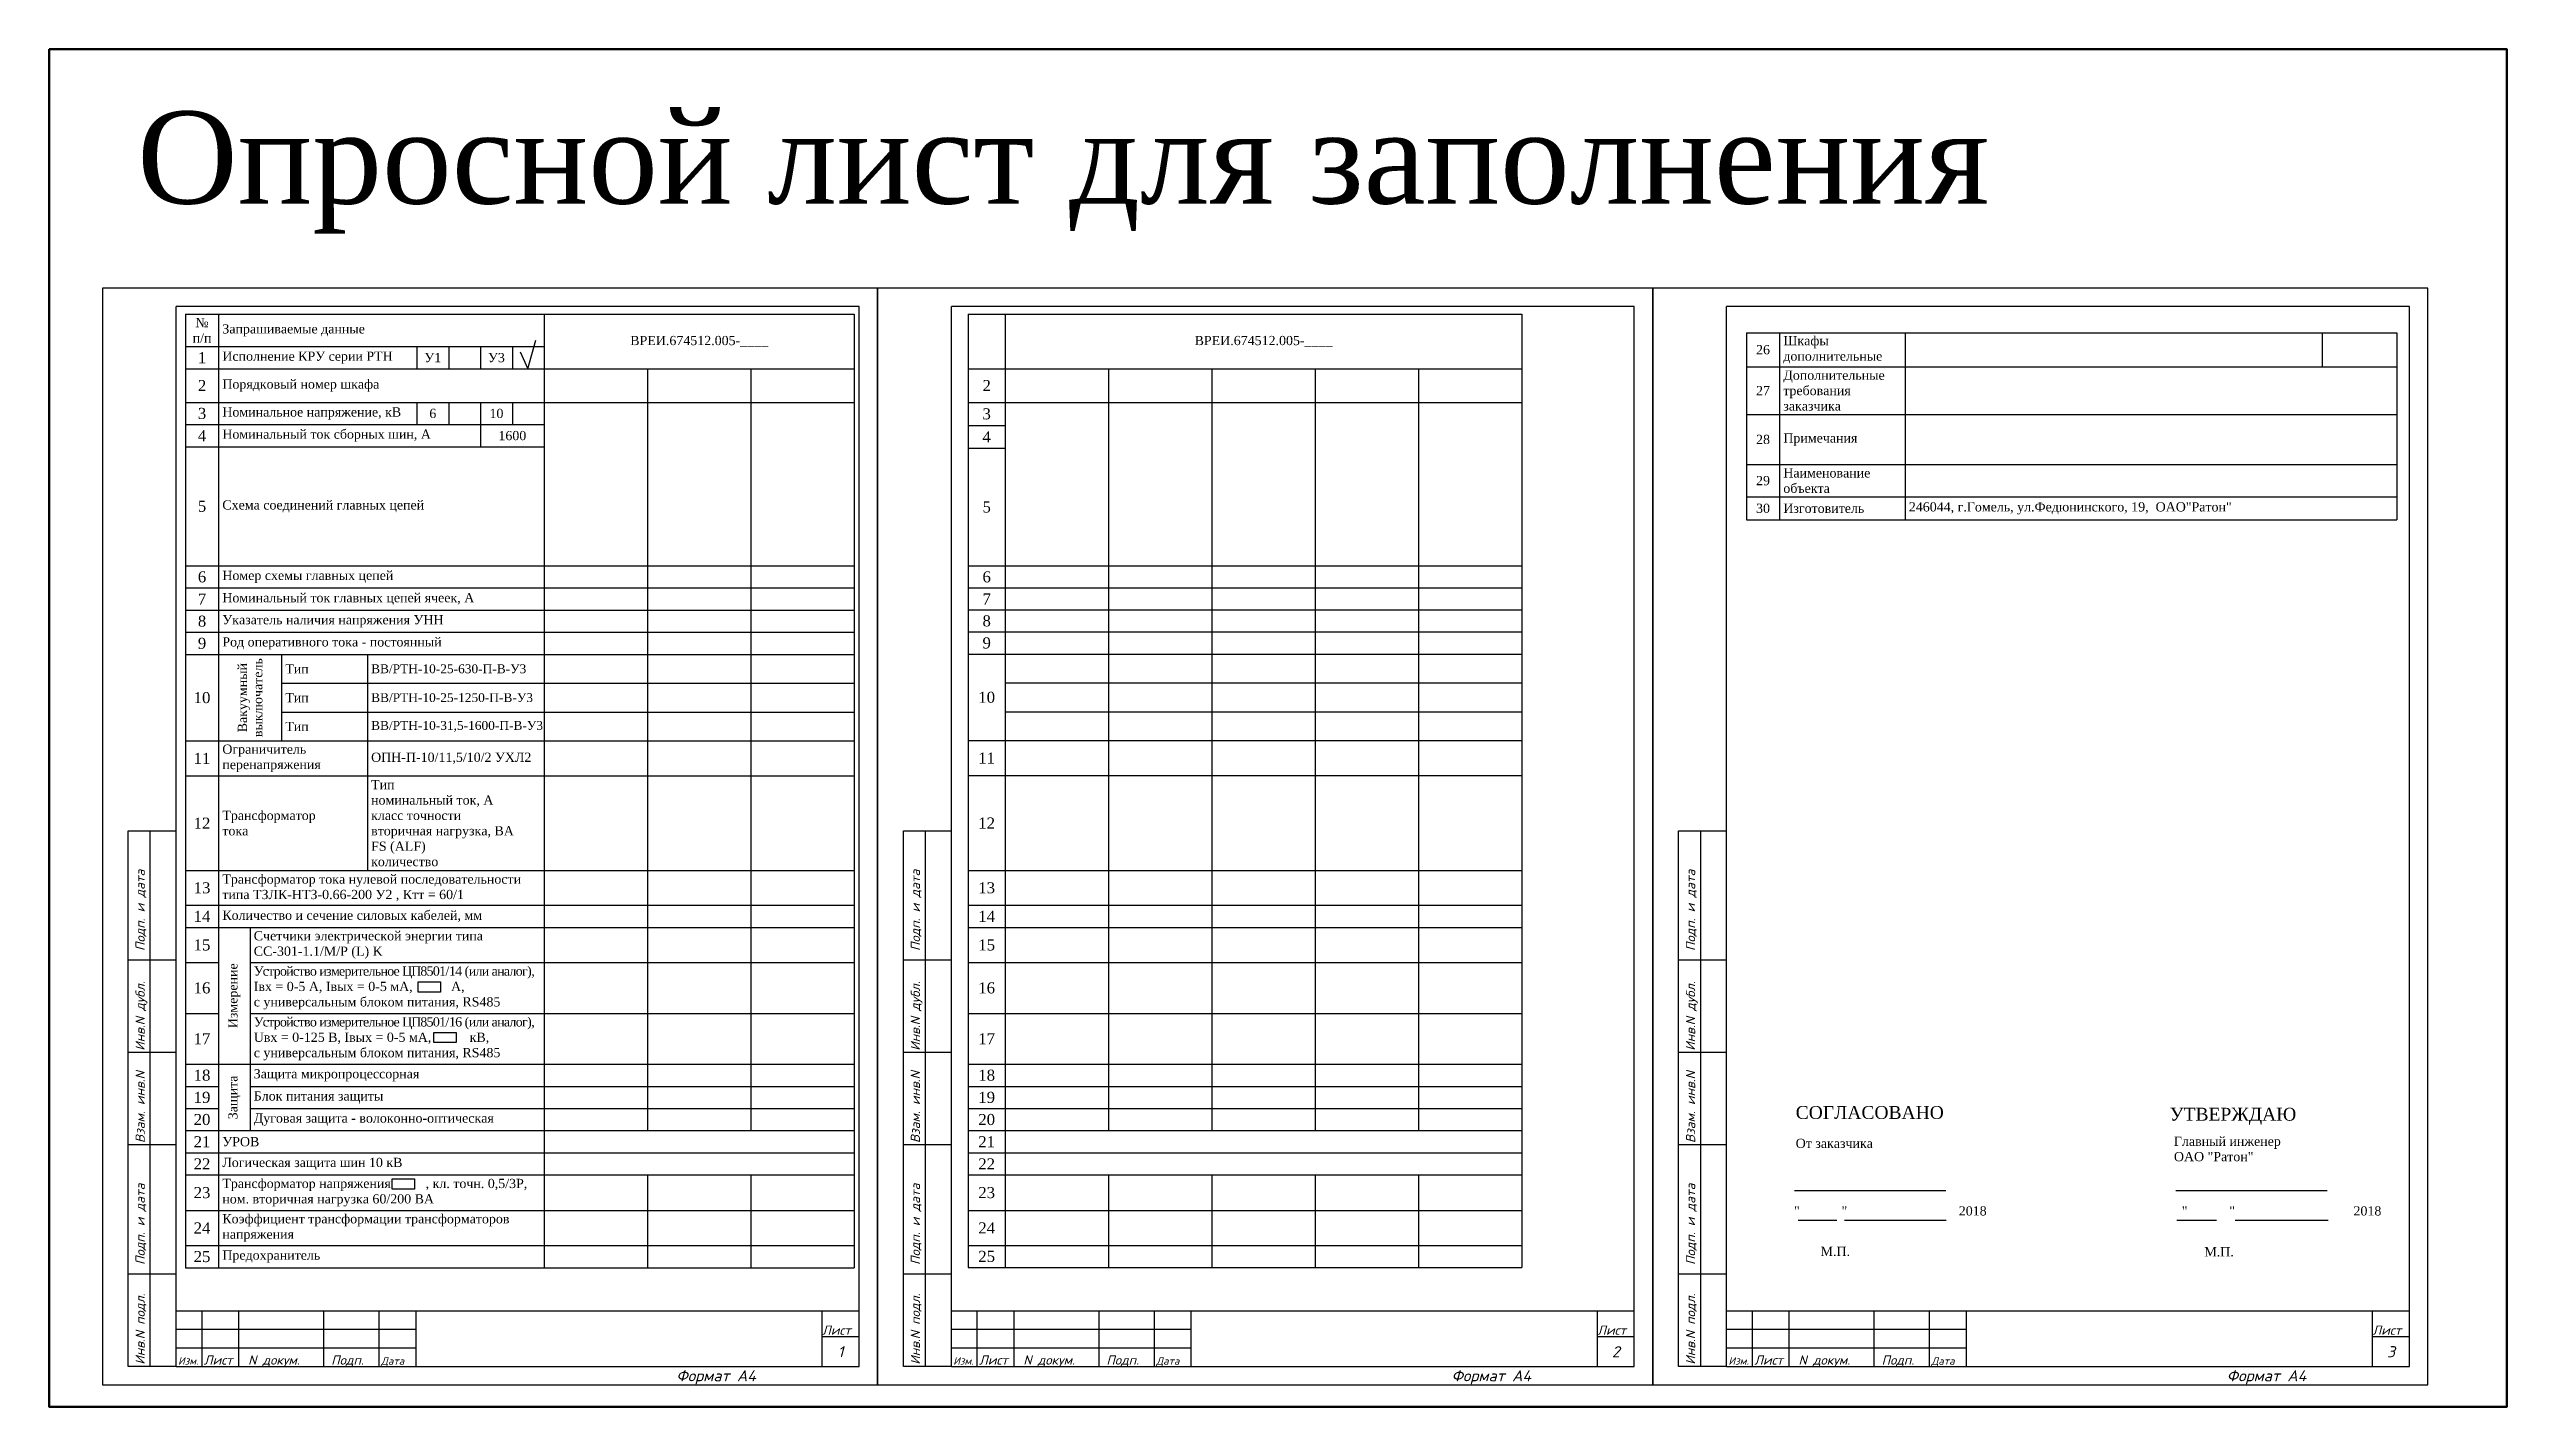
# Model space of a CAD drawing. Extents: x -115 to 1245, y -69 to 298.
# Drawn here: x -115 to 551, y -69 to 298 of the extents above; entities that cross this region are included whole.
import ezdxf
from ezdxf.enums import TextEntityAlignment as Align

# ---------------------------------------------------------------- set-up
doc = ezdxf.new("R2010")
doc.units = 0
doc.header["$MEASUREMENT"] = 0
doc.layers.get('0').update_dxf_attribs({"linetype": 'CONTINUOUS'})
doc.layers.add('1', color=7, linetype='CONTINUOUS')
doc.styles.add('ESKD1', font='simplex.shx', dxfattribs={"oblique": 15, "height": 3})
doc.styles.add('SIM', font='simplex.shx', dxfattribs={"oblique": 15})
doc.styles.get("Standard").update_dxf_attribs({"font": 'TIMES.TTF', "height": 2.5})
doc.styles.add('Бланк', font='TIMES.TTF', dxfattribs={"height": 2.5})
doc.styles.add('ОЛ', font='TIMES.TTF')

msp = doc.modelspace()

# ---------------------------------------------------------------- texts
at = {"color": 1, "insert": (-91.16, 281.51), "char_height": 25, "width": 648.2247, "attachment_point": 1, "style": 'Бланк'}
msp.add_mtext('Опросной лист для заполнения', dxfattribs=at)
at = {"attachment_point": 1}
for s, insert, char_height, width in [('СОГЛАСОВАНО', (358.15, 12.16), 3.5, 50.2832), ('{\\fTimes New Roman|b0|i0|c204|p18;УТВЕРЖДАЮ}', (459.49, 11.69), 3.5, 50.2832), ('{\\fTimes New Roman|b0|i0|c204|p18;От заказчика}', (358.15, 3.31), 2.5, 50.2832), ('Главный инженер \\PОАО "Ратон"', (460.61, 3.88), 2.5, 69.3767), ('"            "                                2018                                                        "            "                                  2018', (357.71, -14.98), 2.5, 172.7295), ('{\\fTimes New Roman|b0|i0|c204|p18;М.П.}', (364.9, -25.94), 2.5, 12.0026), ('{\\fTimes New Roman|b0|i0|c204|p18;М.П.}', (468.86, -26.05), 2.5, 12.0026)]:
    msp.add_mtext(s, dxfattribs=dict(at, insert=insert, char_height=char_height, width=width))

# ---------------------------------------------------------------- blocks, each defined once
blk = doc.blocks.new('*T36')
at = {"color": 0, "linetype": 'ByBlock', "lineweight": -2, "transparency": 16777216}
for p, q in [((0, 0), (176.19, 0)), ((0, 0), (0, -22.13)), ((9, 0), (9, -22.13)), ((43, 0), (43, -22.13)), ((156, 0), (156, -9.19)), ((176.19, 0), (176.19, -22.13)), ((0, -9.19), (176.19, -9.19)), ((0, -22.13), (176.19, -22.13))]:
    blk.add_line(p, q, dxfattribs=at)
at = {"color": 0, "transparency": 16777216, "char_height": 2.5, "style": 'Бланк'}
for s, insert, width, attachment_point in [('26', (4.5, -4.59), 7, 5), ('Шкафы дополнительные', (10, -4.59), 32, 4), ('Дополнительные требования заказчика', (10, -15.66), 32, 4), ('27', (4.5, -15.66), 7, 5)]:
    blk.add_mtext(s, dxfattribs=dict(at, insert=insert, width=width, attachment_point=attachment_point))
blk = doc.blocks.new('*U12')
at = {"linetype": 'Continuous'}
blk.add_line((0, 0), (0, -297), dxfattribs=at)
at = {"layer": '1', "color": 0}
for p, q in [((210, 0), (0, 0)), ((210, -297), (210, 0)), ((20, -292), (20, -5)), ((205, -5), (20, -5)), ((205, -292), (205, -5)), ((7, -292), (7, -147)), ((7, -147), (20, -147)), ((13, -292), (13, -147)), ((20, -182), (7, -182)), ((20, -207), (7, -207)), ((20, -232), (7, -232)), ((20, -267), (7, -267)), ((205, -277), (20, -277)), ((27, -292), (27, -277)), ((37, -292), (37, -277)), ((60, -292), (60, -277)), ((75, -292), (75, -277)), ((85, -292), (85, -277)), ((195, -292), (195, -277)), ((85, -282), (20, -282)), ((205, -284), (195, -284)), ((20, -292), (7, -292)), ((85, -287), (20, -287)), ((20, -292), (205, -292)), ((0, -297), (210, -297))]:
    blk.add_line(p, q, dxfattribs=at)
at = {"style": 'ОЛ', "flags": 2}
for tag, height, p in [('НОМЕР', 3, (140, -281.62)), ('ОБЪЕКТ', 2, (140, -287.4))]:
    blk.add_attdef(tag, text='', height=height, dxfattribs=at).set_placement(p, align=Align.MIDDLE_CENTER)
at = {"style": 'ESKD1', "oblique": 15}
blk.add_attdef('ЛИСТ', text='', height=3, dxfattribs=at).set_placement((200, -288), align=Align.MIDDLE_CENTER)
at = {"layer": '1', "color": 0, "style": 'SIM', "oblique": 15}
for s, p in [('Подп. и дата', (11.5, -179.5)), ('Инв.N дубл.', (11.5, -206.5)), ('Взам. инв.N', (11.5, -231.5)), ('Подп. и дата', (11.5, -264.5)), ('Инв.N подл.', (11.5, -291.5))]:
    blk.add_text(s, height=2.5, rotation=90, dxfattribs=at).set_placement(p)
for s, height, p in [('Лист', 2.5, (194.97, -283.41)), ('Изм.', 2, (20.5, -291.5)), ('Лист', 2.5, (27.5, -291.5)), ('N докум.', 2.5, (39.5, -291.5)), ('Подп.', 2.5, (62, -291.5)), ('Дата', 2, (75.5, -291.5)), ('Формат А4', 3, (155.5, -296))]:
    blk.add_text(s, height=height, dxfattribs=at).set_placement(p)
blk = doc.blocks.new('*T37')
at = {"color": 0, "linetype": 'ByBlock', "lineweight": -2, "transparency": 16777216}
for p, q in [((0, 0), (176.19, 0)), ((0, 0), (0, -28.51)), ((9, 0), (9, -28.51)), ((43, 0), (43, -28.51)), ((176.19, 0), (176.19, -28.51)), ((0, -13.51), (176.19, -13.51)), ((0, -22.29), (176.19, -22.29)), ((0, -28.51), (176.19, -28.51))]:
    blk.add_line(p, q, dxfattribs=at)
at = {"color": 0, "transparency": 16777216, "char_height": 2.5, "style": 'Бланк'}
for s, insert, width, attachment_point in [('28', (4.5, -6.75), 7, 5), ('Примечания', (10, -6.75), 32, 4), ('29', (4.5, -17.9), 7, 5), ('Наименование объекта', (10, -17.9), 32, 4), ('30', (4.5, -25.4), 7, 5), ('Изготовитель', (10, -25.4), 32, 4), ('{\\fTimes New Roman Cyr|b0|i0|c204|p18;\\C256;246044, г.Гомель, ул.Федюнинского, 19,  ОАО"Ратон"}', (44, -25.4), 131.1867, 4)]:
    blk.add_mtext(s, dxfattribs=dict(at, insert=insert, width=width, attachment_point=attachment_point))
blk = doc.blocks.new('*T38')
at = {"color": 0, "linetype": 'ByBlock', "lineweight": -2, "transparency": 16777216}
for p, q in [((0, 0), (150, 0)), ((0, 0), (0, -258.11)), ((10, 0), (10, -258.11)), ((150, 0), (150, -258.11)), ((0, -14.78), (150, -14.78)), ((38, -14.78), (38, -221.09)), ((66, -14.78), (66, -221.09)), ((94, -14.78), (94, -221.09)), ((122, -14.78), (122, -221.09)), ((0, -23.9), (150, -23.9)), ((0, -30.11), (10, -30.11)), ((0, -36.31), (10, -36.31)), ((0, -68.15), (150, -68.15)), ((0, -74.15), (150, -74.15)), ((0, -80.1), (150, -80.1)), ((0, -86.05), (150, -86.05)), ((0, -92.05), (150, -92.05)), ((10, -99.87), (150, -99.87)), ((10, -107.67), (150, -107.67)), ((0, -115.47), (150, -115.47)), ((0, -124.92), (150, -124.92)), ((0, -150.65), (150, -150.65)), ((0, -160.05), (150, -160.05)), ((0, -166.05), (150, -166.05)), ((0, -175.57), (150, -175.57)), ((0, -189.33), (150, -189.33)), ((0, -203.09), (150, -203.09)), ((0, -209.09), (150, -209.09)), ((0, -215.09), (150, -215.09)), ((0, -221.09), (150, -221.09)), ((0, -227.09), (150, -227.09)), ((0, -233.09), (150, -233.09)), ((38, -233.09), (38, -258.11)), ((66, -233.09), (66, -258.11)), ((94, -233.09), (94, -258.11)), ((122, -233.09), (122, -258.11)), ((0, -242.67), (150, -242.67)), ((0, -252.19), (150, -252.19)), ((0, -258.11), (150, -258.11))]:
    blk.add_line(p, q, dxfattribs=at)
at = {"color": 0, "transparency": 16777216, "attachment_point": 5}
for s, insert, char_height, width in [('ВРЕИ.674512.005-____', (80, -7.39), 2.5, 139.88), ('2', (5, -19.34), 3, 9.88), ('3', (5, -27.01), 3, 9.88), ('4', (5, -33.21), 3, 9.88), ('5', (5, -52.23), 3, 9.88), ('6', (5, -71.15), 3, 9.88), ('7', (5, -77.13), 3, 9.88), ('8', (5, -83.08), 3, 9.88), ('9', (5, -89.05), 3, 9.88), ('10', (5, -103.76), 3, 9.88), ('11', (5, -120.2), 3, 9.88), ('12', (5, -137.79), 3, 9.88), ('13', (5, -155.35), 3, 9.88), ('14', (5, -163.05), 3, 9.88), ('15', (5, -170.81), 3, 9.88), ('16', (5, -182.45), 3, 9.88), ('17', (5, -196.21), 3, 9.88), ('18', (5, -206.09), 3, 9.88), ('19', (5, -212.09), 3, 9.88), ('20', (5, -218.09), 3, 9.88), ('21', (5, -224.09), 3, 9.88), ('22', (5, -230.09), 3, 9.88), ('23', (5, -237.88), 3, 9.88), ('24', (5, -247.43), 3, 9.88), ('25', (5, -255.15), 3, 9.88)]:
    blk.add_mtext(s, dxfattribs=dict(at, insert=insert, char_height=char_height, width=width))
blk = doc.blocks.new('*T39')
at = {"color": 0, "linetype": 'ByBlock', "lineweight": -2, "transparency": 16777216}
for p, q in [((0, 0), (181.18, 0)), ((0, 0), (0, -258.19)), ((9, 0), (9, -258.19)), ((97.18, 0), (97.18, -258.19)), ((181.18, 0), (181.18, -258.19)), ((0, -8.78), (97.18, -8.78)), ((62.7, -8.78), (62.7, -14.78)), ((71.32, -8.78), (71.32, -14.78)), ((79.94, -8.78), (79.94, -14.78)), ((88.56, -8.78), (88.56, -14.78)), ((0, -14.78), (181.18, -14.78)), ((125.18, -14.78), (125.18, -221.09)), ((153.18, -14.78), (153.18, -221.09)), ((0, -23.9), (181.18, -23.9)), ((62.7, -23.9), (62.7, -29.9)), ((71.32, -23.9), (71.32, -29.9)), ((79.94, -23.9), (79.94, -35.9)), ((88.56, -23.9), (88.56, -29.9)), ((0, -29.9), (97.18, -29.9)), ((0, -35.9), (97.18, -35.9)), ((0, -68.15), (181.18, -68.15)), ((0, -74.15), (181.18, -74.15)), ((0, -80.15), (181.18, -80.15)), ((0, -86.15), (181.18, -86.15)), ((0, -92.15), (181.18, -92.15)), ((26.05, -92.15), (26.05, -115.55)), ((49.3, -92.15), (49.3, -150.65)), ((26.05, -99.95), (181.18, -99.95)), ((26.05, -107.75), (181.18, -107.75)), ((0, -115.55), (181.18, -115.55)), ((0, -125.01), (181.18, -125.01)), ((0, -150.65), (181.18, -150.65)), ((0, -160.05), (181.18, -160.05)), ((0, -166.05), (181.18, -166.05)), ((17.51, -166.05), (17.51, -221.09)), ((0, -175.57), (9, -175.57)), ((17.51, -175.57), (181.18, -175.57)), ((0, -189.33), (9, -189.33)), ((17.51, -189.33), (181.18, -189.33)), ((0, -203.09), (181.18, -203.09)), ((0, -209.09), (9, -209.09)), ((17.51, -209.09), (181.18, -209.09)), ((0, -215.09), (9, -215.09)), ((17.51, -215.09), (181.18, -215.09)), ((0, -221.09), (181.18, -221.09)), ((0, -227.09), (181.18, -227.09)), ((0, -233.09), (181.18, -233.09)), ((125.18, -233.09), (125.18, -258.19)), ((153.18, -233.09), (153.18, -258.19)), ((0, -242.68), (181.18, -242.68)), ((0, -252.19), (181.18, -252.19)), ((0, -258.19), (181.18, -258.19))]:
    blk.add_line(p, q, dxfattribs=at)
at = {"color": 0, "transparency": 16777216, "style": 'Бланк'}
for s, insert, char_height, width, attachment_point in [('№\\Pп/п', (4.5, -4.39), 2.5, 7, 5), ('Запрашиваемые данные', (10, -4.39), 2.5, 86.1832, 4), ('ВРЕИ.674512.005-____', (139.18, -7.39), 2.5, 82, 5), ('1', (4.5, -11.78), 3, 7, 5), ('Исполнение КРУ серии РТН', (10, -11.78), 2.5, 51.7036, 4), ('У1', (67.01, -11.78), 2.5, 6.6199, 5), ('У3', (84.25, -11.78), 2.5, 6.6199, 5), ('2', (4.5, -19.34), 3, 7, 5), ('Порядковый номер шкафа ', (10, -19.34), 2.5, 86.1832, 4), ('3', (4.5, -26.9), 3, 7, 5), ('Номинальное напряжение, кВ', (10, -26.9), 2.5, 51.7036, 4), ('6', (67.01, -26.9), 2.5, 6.6199, 5), ('10', (84.25, -26.9), 2.5, 6.6199, 5), ('4', (4.5, -32.9), 3, 7, 5), ('Номинальный ток сборных шин, А', (10, -32.9), 2.5, 68.9434, 4), ('1600', (88.56, -32.9), 2.5, 15.2398, 5), ('5', (4.5, -52.03), 3, 7, 5), ('{\\C256;Схема соединений главных цепей}', (10, -52.03), 2.5, 86.1832, 4), ('6', (4.5, -71.15), 3, 7, 5), ('{\\C256;Номер схемы главных цепей}', (10, -71.15), 2.5, 86.1832, 4), ('7', (4.5, -77.15), 3, 7, 5), ('Номинальный ток главных цепей ячеек, А', (10, -77.15), 2.5, 86.1832, 4), ('8', (4.5, -83.15), 3, 7, 5), ('Указатель наличия напряжения УНН', (10, -83.15), 2.5, 86.1832, 4), ('9', (4.5, -89.15), 3, 7, 5), ('{\\C256;Род оперативного тока - постоянный}', (10, -89.15), 2.5, 86.1832, 4), ('Тип', (27.05, -96.05), 2.5, 21.2484, 4), ('ВВ/РТН-10-25-630-П-В-У3 ', (50.3, -96.05), 2.4, 45.8844, 4), ('10', (4.5, -103.85), 3, 7, 5), ('Тип', (27.05, -103.85), 2.5, 21.2484, 4), ('ВВ/РТН-10-25-1250-П-В-У3 ', (50.3, -103.85), 2.4, 45.8844, 4), ('Тип', (27.05, -111.65), 2.5, 21.2484, 4), ('ВВ/РТН-10-31,5-1600-П-В-У3 ', (50.3, -111.65), 2.4, 45.8844, 4), ('11', (4.5, -120.28), 3, 7, 5), ('Ограничитель перенапряжения', (10, -120.28), 2.5, 38.2988, 4), ('\\A1;{\\C256;ОПН\\fTimes New Roman|b0|i0|c238|p18;-\\fTimes New Roman|b0|i0|c204|p18;П\\fTimes New Roman|b0|i0|c238|p18;-\\fTimes New Roman|b0|i0|c204|p18;10\\fTimes New Roman|b0|i0|c238|p18;/\\fTimes New Roman|b0|i0|c204|p18;11,5\\fTimes New Roman|b0|i0|c238|p18;/10/\\fTimes New Roman|b0|i0|c204|p18;2\\fTimes New Roman|b0|i0|c238|p18; \\fTimes New Roman|b0|i0|c204|p18;УХЛ2}', (50.3, -120.28), 2.5, 45.8844, 4), ('{\\C256;Тип    \\fTimes New Roman|b0|i0|c238|p18;\\P\\fTimes New Roman|b0|i0|c204|p18;номинальный ток, А\\Pкласс точности\\Pвторичная нагрузка\\fTimes New Roman|b0|i0|c238|p18;, \\fTimes New Roman|b0|i0|c204|p18;ВА\\PFS (ALF)\\Pколичество}', (50.3, -137.83), 2.5, 45.8844, 4), ('12', (4.5, -137.83), 3, 7, 5), ('{\\C256;Трансформатор \\Pтока }', (10, -137.83), 2.5, 38.2988, 4), ('{\\C256;Трансформатор тока нулевой последовательности типа ТЗЛК-НТЗ-0.66-200 У2 , Ктт = 60/1        }', (10, -155.35), 2.5, 86.1832, 4), ('13', (4.5, -155.35), 3, 7, 5), ('14', (4.5, -163.05), 3, 7, 5), ('Количество и сечение силовых кабелей, мм', (10, -163.05), 2.5, 86.1832, 4), ('15', (4.5, -170.81), 3, 7, 5), ('Счетчики электрической энергии типа \\P{\\C256;СС-301-1.1/М/P (L) K }', (18.51, -170.81), 2.5, 77.6757, 4), ('{\\T0.9;\\C256;Устройство измерительное ЦП\\fTimes New Roman|b0|i0|c238|p18;8501/14\\fTimes New Roman|b0|i0|c204|p18; (или аналог)\\fTimes New Roman|b0|i0|c238|p18;,\\fTimes New Roman|b0|i0|c204|p18;\\T1;\\C1; \\fTimes New Roman|b0|i0|c238|p18;\\C0;I}вх {\\fTimes New Roman|b0|i0|c238|p18;= 0-5 }А{\\fTimes New Roman|b0|i0|c238|p18;, I}вых {\\fTimes New Roman|b0|i0|c238|p18;= }0-5{\\fTimes New Roman|b0|i0|c238|p18; }мА{\\fTimes New Roman|b0|i0|c238|p18;,   }  {\\fTimes New Roman|b0|i0|c238|p18;      }А, \\Pс универсальным блоком питания{\\fTimes New Roman|b0|i0|c238|p18;, RS485} ', (18.51, -182.45), 2.5, 77.6757, 4), ('16', (4.5, -182.45), 3, 7, 5), ('{\\H1.25x;\\T0.9;\\C256;Устройство измерительное ЦП\\fTimes New Roman|b0|i0|c238|p18;8501/16\\fTimes New Roman|b0|i0|c204|p18; (или аналог),\\fTimes New Roman|b0|i0|c238|p18;\\T1; \\C0; U\\fTimes New Roman|b0|i0|c204|p18;вх \\fTimes New Roman|b0|i0|c238|p18;= 0-125 \\fTimes New Roman|b0|i0|c204|p18;В\\fTimes New Roman|b0|i0|c238|p18;, I\\fTimes New Roman|b0|i0|c204|p18;вых \\fTimes New Roman|b0|i0|c238|p18;= \\fTimes New Roman|b0|i0|c204|p18;0-5\\fTimes New Roman|b0|i0|c238|p18; \\fTimes New Roman|b0|i0|c204|p18;мА\\fTimes New Roman|b0|i0|c238|p18;,           \\fTimes New Roman|b0|i0|c204|p18;кВ\\fTimes New Roman|b0|i0|c238|p18;, \\fTimes New Roman|b0|i0|c204|p18;\\Pс универсальным блоком питания\\fTimes New Roman|b0|i0|c238|p18;, RS485} ', (18.51, -196.21), 2, 77.6757, 4), ('17', (4.5, -196.21), 3, 7, 5), ('18', (4.5, -206.09), 3, 7, 5), ('Защита микропроцессорная ', (18.51, -206.09), 2.5, 77.6757, 4), ('19', (4.5, -212.09), 3, 7, 5), ('Блок питания защиты', (18.51, -212.09), 2.5, 77.6757, 4), ('20', (4.5, -218.09), 3, 7, 5), ('Дуговая защита - волоконно-оптическая ', (18.51, -218.09), 2.5, 77.6757, 4), ('21', (4.5, -224.09), 3, 7, 5), ('УРОВ', (10, -224.09), 2.5, 86.1832, 4), ('22', (4.5, -230.09), 3, 7, 5), ('Логическая защита шин 10 кВ', (10, -230.09), 2.5, 86.1832, 4), ('23', (4.5, -237.88), 3, 7, 5), ('\\A1;Трансформатор напряжения          , кл. точн. 0,5/3Р, ном. вторичная нагрузка 60/200 ВА ', (10, -237.88), 2.5, 86.1832, 4), ('24', (4.5, -247.44), 3, 7, 5), ('{\\C256;Коэффициент трансформации трансформаторов напряжения        }', (10, -247.44), 2.5, 86.1832, 4), ('25', (4.5, -255.19), 3, 7, 5), ('{\\C256;Предохранитель}', (10, -255.19), 2.5, 86.1832, 4)]:
    blk.add_mtext(s, dxfattribs=dict(at, insert=insert, char_height=char_height, width=width, attachment_point=attachment_point))
at = {"color": 0, "transparency": 16777216, "char_height": 2.5, "attachment_point": 5, "rotation": 90, "style": 'Бланк'}
for s, insert, width in [('{\\C256;Вакуумный\\Pвыключатель}', (17.53, -103.85), 21.4), ('{\\C256;Измерение}', (13.25, -184.57), 35.0316), ('{\\C256;Защита}', (13.25, -212.09), 16)]:
    blk.add_mtext(s, dxfattribs=dict(at, insert=insert, width=width))

# ---------------------------------------------------------------- linework, layer by layer
for p, q in [((12.63, 216.34), (14.66, 211.74)), ((14.66, 211.74), (16.88, 219.5)), ((357.79, -10.67), (398.8, -10.67)), ((461.14, -10.67), (502.14, -10.67)), ((369.32, -18.86), (358.83, -18.86)), ((398.91, -18.86), (371.4, -18.86)), ((472.15, -18.86), (461.36, -18.86)), ((502.4, -18.86), (477.16, -18.86))]:
    msp.add_line(p, q)
at = {"color": 4, "lineweight": 50}
msp.add_lwpolyline([(-114.99, 298.32), (550.8, 298.32), (550.8, -69.29), (-114.99, -69.29)], close=True, dxfattribs=at)
for points in [[(-15.02, 45.79), (-9, 45.79), (-9, 43.02), (-15.02, 43.02)], [(-10.75, 32.11), (-4.72, 32.11), (-4.72, 29.35), (-10.75, 29.35)], [(-22.08, -7.59), (-16.05, -7.59), (-16.05, -10.35), (-22.08, -10.35)]]:
    msp.add_lwpolyline(points, close=True)

# ---------------------------------------------------------------- block references
ref = msp.add_blockref('*U12', (-100.58, 233.63))
ref.add_attrib('ЛИСТ', '1', dxfattribs={"height": 3, "style": 'ESKD1', "oblique": 15}).set_placement((99.42, -54.37), align=Align.MIDDLE_CENTER)
ref = msp.add_blockref('*U12', (109.42, 233.63))
ref.add_attrib('ЛИСТ', '2', dxfattribs={"height": 3, "style": 'ESKD1', "oblique": 15}).set_placement((309.42, -54.37), align=Align.MIDDLE_CENTER)
ref = msp.add_blockref('*U12', (319.42, 233.63))
ref.add_attrib('ЛИСТ', '3', dxfattribs={"height": 3, "style": 'ESKD1', "oblique": 15}).set_placement((519.42, -54.37), align=Align.MIDDLE_CENTER)
for name, p in [('*T39', (-78.07, 226.58)), ('*T38', (133.99, 226.58)), ('*T36', (344.8, 221.53)), ('*T37', (344.8, 199.39))]:
    msp.add_blockref(name, p)

msp.set_redraw_order([(e.dxf.handle, doc.entitydb.next_handle()) for e in msp.query("TEXT MTEXT ATTDEF DIMENSION ARC_DIMENSION")])  # texts and dimensions are drawn at this point

doc.saveas('drawing.dxf')
